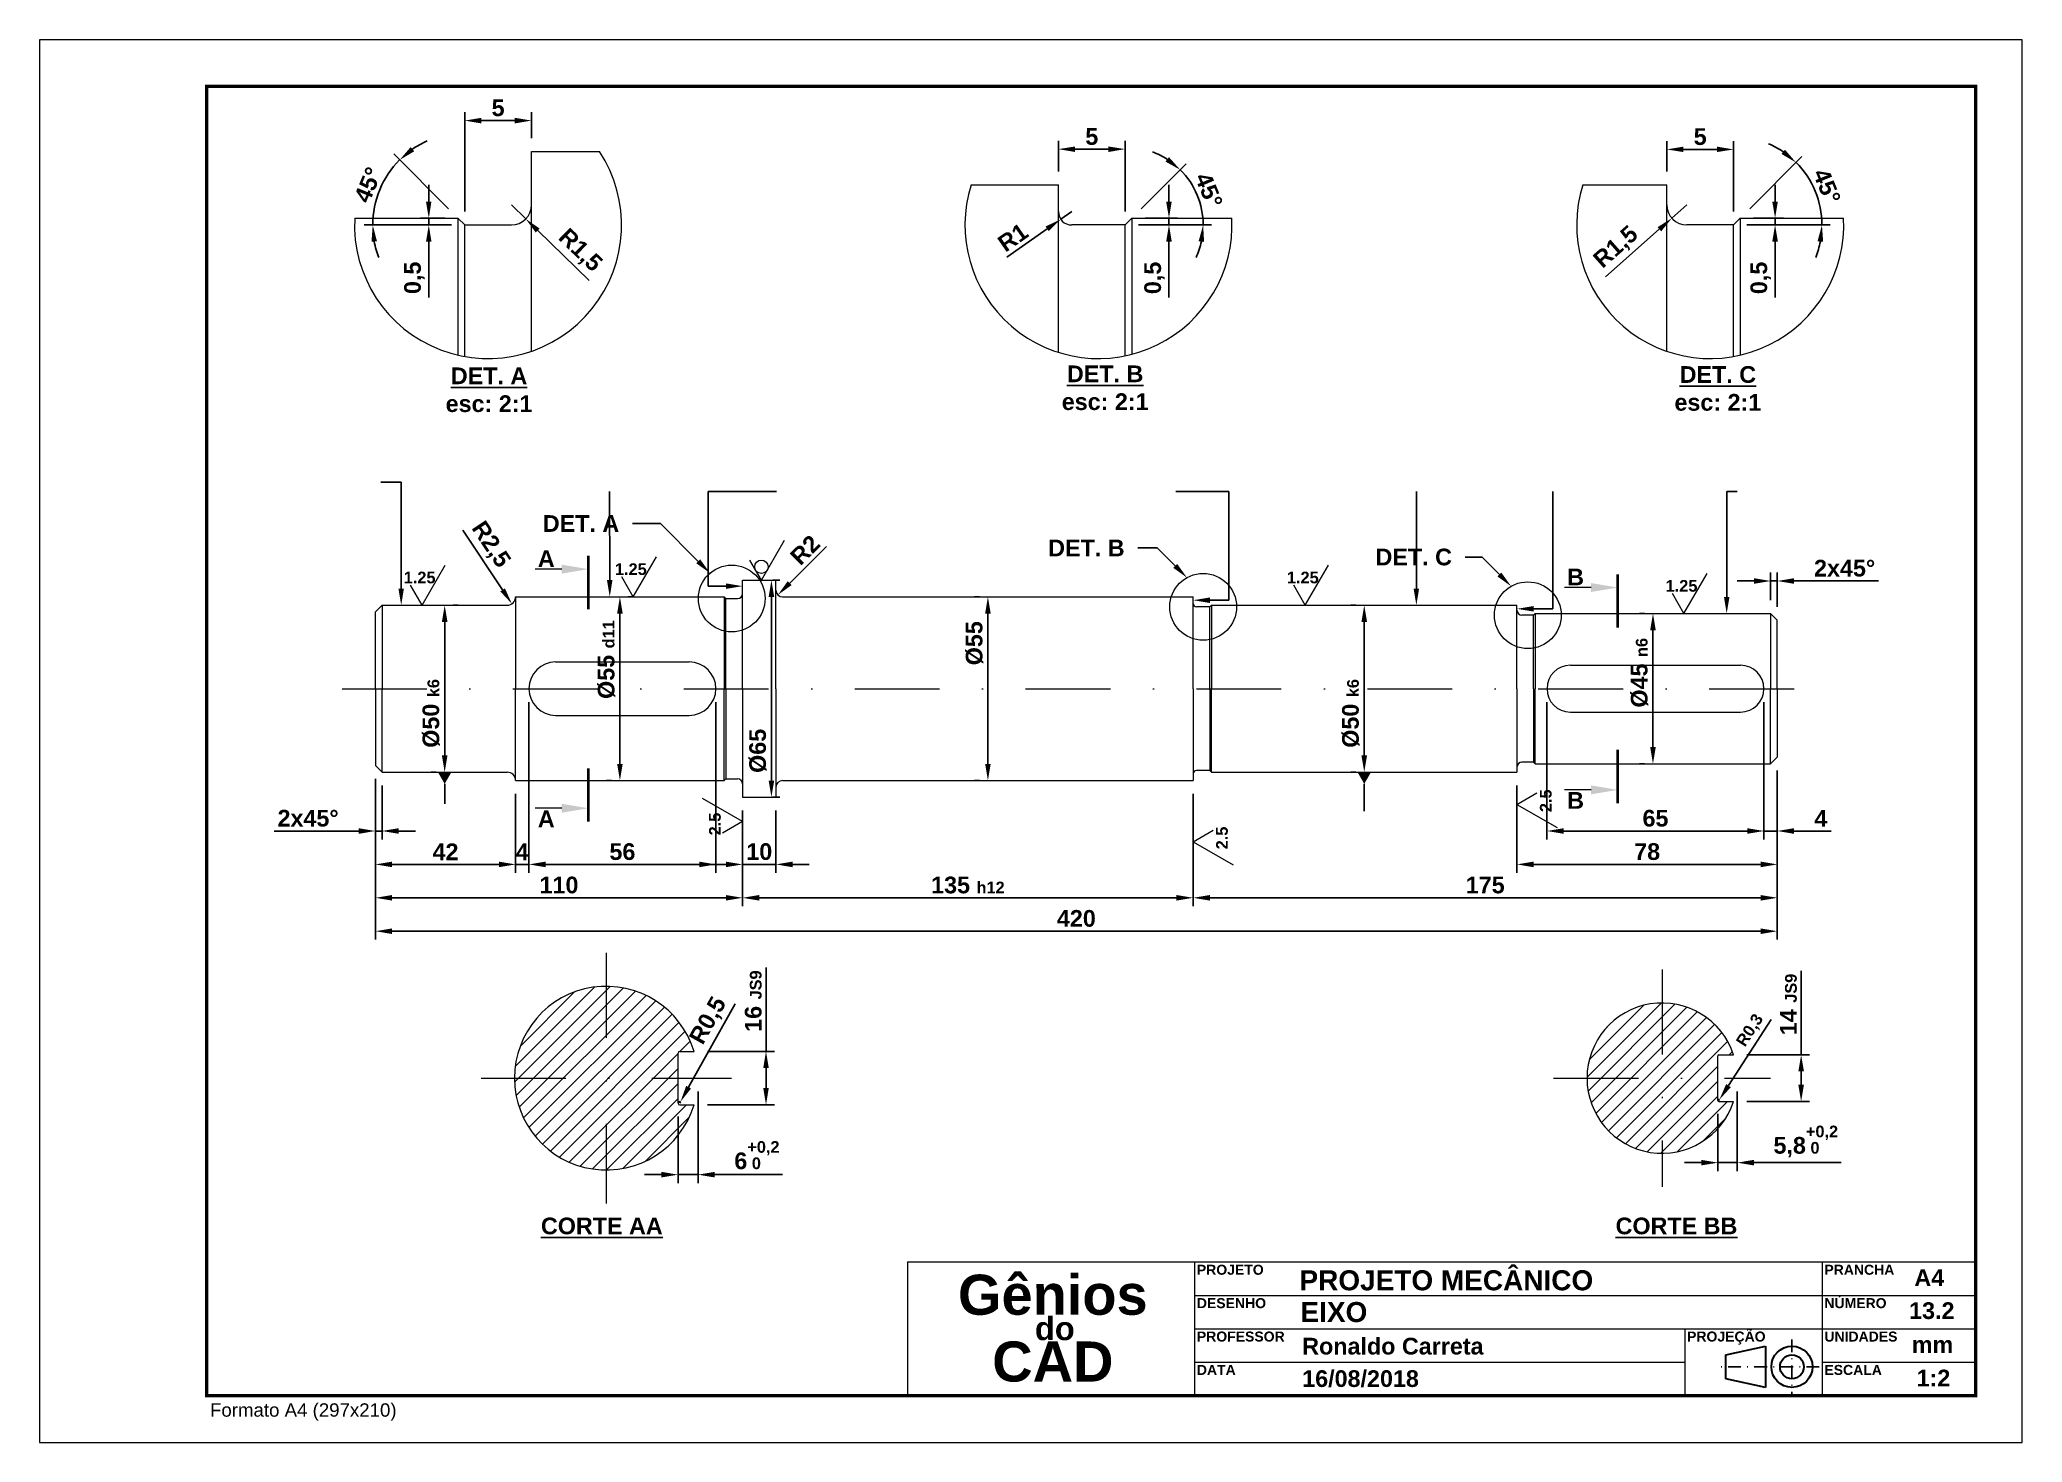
# Paper-space layout 'Eixo' of a CAD drawing. Header units: millimetres. Extents: x -13 to 284, y 3 to 213.
# The model-space entities are those that its viewports show. They can reach past a viewport. Long polylines and large blocks are cut down to what shows.
import ezdxf
from ezdxf import colors
from ezdxf.entities.mleader import LeaderData, LeaderLine
from ezdxf.enums import TextEntityAlignment as Align
from ezdxf.math import Vec2, Vec3

# ---------------------------------------------------------------- set-up
doc = ezdxf.new("R2010")
doc.units = ezdxf.units.MM
doc.header["$LTSCALE"] = 0.5
doc.header["$PDMODE"] = 66
doc.linetypes.add('DASHDOT', pattern=[25.4, 12.7, -6.35, 0, -6.35])
for name, color, linetype, lineweight in [('Contorno', 5, 'Continuous', 20), ('Cotas', 7, 'Continuous', 5), ('Formato', 116, 'Continuous', 20), ('Hachura', 252, 'Continuous', 13), ('Linha de Centro', 46, 'DASHDOT', 5), ('Símbolos', 1, 'Continuous', 5)]:
    doc.layers.add(name, color=color, linetype=linetype, lineweight=lineweight)
doc.layers.add('Texto', color=102, linetype='Continuous')
doc.layers.get('0').off()
doc.styles.get("Standard").update_dxf_attribs({"font": ''})
doc.styles.add('Texto', font='')
doc.styles.add('Texto Viewport', font='')
doc.styles.get('Standard').set_extended_font_data('Arial', bold=True)
doc.styles.get('Texto').set_extended_font_data('Arial', bold=True)
doc.styles.get('Texto Viewport').set_extended_font_data('Arial', bold=True)
doc.dimstyles.new('Cotas', dxfattribs={"dimscale": 0, "dimtxt": 2.5, "dimasz": 2.5, "dimexe": 1.25, "dimexo": 2, "dimtad": 1, "dimtxsty": 'Texto', "dimcen": 2.5, "dimclrt": 102, "dimadec": 0, "dimazin": 0, "dimtfac": 1, "dimtmove": 0, "dimatfit": 3, "dimfxl": 1, "dimarcsym": 0})
doc.dimstyles.new('Tolerâncias', dxfattribs={"dimscale": 0, "dimtxt": 1.75, "dimasz": 2.5, "dimexe": 1.25, "dimexo": 0.625, "dimtad": 1, "dimtxsty": 'Standard', "dimcen": 2.5, "dimclrt": 102, "dimadec": 0, "dimazin": 0, "dimtfac": 1, "dimtmove": 0, "dimatfit": 3, "dimfxl": 1, "dimarcsym": 0})

psp = doc.layouts.new('Eixo')

# ---------------------------------------------------------------- texts
at = {"layer": 'Texto', "insert": (12.56, 8.51), "char_height": 2, "attachment_point": 1, "style": 'Texto'}
psp.add_mtext_dynamic_manual_height_columns('{\\fArial|b0|i0|c0|p34;Formato A4 (297x210)}', width=88, gutter_width=12.5, heights=[0], dxfattribs=at)

msp = doc.modelspace()

# ---------------------------------------------------------------- texts
at = {"layer": 'Texto', "style": 'Texto Viewport'}
for s, width, gutter_width, insert, char_height, attachment_point in [('{\\LDET. A\\P}esc: 2:1', 11.14825, 8.75, (236.083, 333.194), 1.25, 5), ('{\\LDET. B\\P}esc: 2:1', 11.14825, 8.75, (394.581, 331.97), 1.25, 5), ('{\\LDET. C\\P}esc: 2:1', 11.14825, 8.75, (514.905, 329.92), 1.25, 5), ('{\\LCORTE AA}', 66.55522, 35, (218.677, 23.605), 5, 1), ('{\\LCORTE BB}', 66.55522, 35, (540.637, 23.605), 5, 1)]:
    msp.add_mtext_dynamic_manual_height_columns(s, width=width, gutter_width=gutter_width, heights=[0], dxfattribs=dict(at, insert=insert, char_height=char_height, attachment_point=attachment_point))

# ---------------------------------------------------------------- blocks, each defined once
blk = doc.blocks.new('legenda')
at = {"layer": 'Formato'}
for p, q in [((-160, 20), (-160, 0)), ((-160, 20), (0, 20)), ((-117, 20), (-117, 0)), ((-23, 20), (-23, 0)), ((-23, 20), (0, 20)), ((0, 0), (0, 20)), ((-117, 15), (0, 15)), ((-117, 10), (-63, 10)), ((-117, 10), (0, 10)), ((-43.56, 10), (-43.56, 0)), ((-117, 5), (-43.56, 5)), ((-23, 5), (0, 5)), ((-160, 0), (0, 0))]:
    blk.add_line(p, q, dxfattribs=at)
at = {"layer": 'Texto', "lineweight": 30}
for p, q in [((-37.4, 6.09), (-31.48, 7.39)), ((-37.4, 2.53), (-37.4, 6.09)), ((-31.48, 7.39), (-31.48, 1.22)), ((-31.48, 1.22), (-37.4, 2.53))]:
    blk.add_line(p, q, dxfattribs=at)
at = {"layer": 'Texto', "linetype": 'DASHDOT', "ltscale": 0.3}
for p, q in [((-27.51, 8.39), (-27.51, 0.22)), ((-23.42, 4.31), (-38.4, 4.31))]:
    blk.add_line(p, q, dxfattribs=at)
at = {"layer": 'Texto', "lineweight": 30}
for radius in [3.08, 1.78]:
    blk.add_circle((-27.51, 4.31), radius, dxfattribs=at)
at = {"layer": 'Texto', "attachment_point": 1}
for s, width, insert, char_height in [('\\pi7.69649;Gênios \\P\\pi12.82678;CAD', 42.9987, (-160.13, 18.1), 6), ('\\pi7.24132;do ', 20.0812, (-148.16, 11.8), 3.5)]:
    blk.add_mtext_dynamic_manual_height_columns(s, width=width, gutter_width=17.5, heights=[0], dxfattribs=dict(at, insert=insert, char_height=char_height))
at = {"layer": 'Texto', "char_height": 1.5, "attachment_point": 1, "style": 'Texto'}
for s, insert in [('PROJETO', (-116.65, 19.59)), ('PRANCHA', (-22.65, 19.59)), ('NÚMERO', (-22.65, 14.59)), ('DESENHO', (-116.65, 14.59)), ('PROFESSOR', (-116.65, 9.59)), ('PROJEÇÃO', (-43.22, 9.59)), ('UNIDADES', (-22.65, 9.59)), ('DATA', (-116.65, 4.59)), ('ESCALA', (-22.65, 4.59))]:
    blk.add_mtext_dynamic_manual_height_columns(s, width=88, gutter_width=12.5, heights=[0], dxfattribs=dict(at, insert=insert))
at = {"layer": 'Texto'}
for tag, height, p in [('NOME.PROJETO', 3, (-101.28, 17.26)), ('NOME.DESENHO', 3, (-101.13, 12.51)), ('RONALDO.CARRETA', 2.5, (-100.87, 7.4)), ('DD/MM/AAAA', 2.5, (-100.87, 2.54))]:
    blk.add_attdef(tag, text='', height=height, dxfattribs=at).set_placement(p, align=Align.MIDDLE_LEFT)
for tag, p in [('A4', (-6.94, 17.65)), ('N.DES', (-6.56, 12.72)), ('MM', (-6.45, 7.63)), ('1:1', (-6.31, 2.63))]:
    blk.add_attdef(tag, text='', height=2.5, dxfattribs=at).set_placement(p, align=Align.MIDDLE_CENTER)
blk = doc.blocks.new('*D4')
at = {"layer": 'Cotas', "color": 0, "lineweight": -2, "transparency": 16777216}
for p, q in [((193.83, 206.97), (192.33, 206.97)), ((189.83, 201.97), (189.83, 161.97)), ((185.83, 156.97), (187.33, 156.97))]:
    blk.add_line(p, q, dxfattribs=at)
at = {"layer": 'Cotas', "color": 0, "transparency": 16777216}
for points in [[(189, 201.97), (190.67, 201.97), (189.83, 206.97)], [(189, 161.97), (190.67, 161.97), (189.83, 156.97)]]:
    blk.add_solid(points, dxfattribs=at)
at = {"layer": 'Defpoints', "color": 0, "transparency": 16777216}
for p in [(189.83, 206.97), (189.83, 156.97), (189.83, 156.97)]:
    blk.add_point(p, dxfattribs=at)
at = {"layer": 'Cotas', "color": 102, "transparency": 16777216, "insert": (185.82, 174.57), "char_height": 5, "attachment_point": 5, "rotation": 90, "style": 'Texto'}
blk.add_mtext('%%C50 {\\H0.7x;k6}', dxfattribs=at)
blk = doc.blocks.new('*D5')
at = {"layer": 'Cotas', "color": 0, "lineweight": -2, "transparency": 16777216}
for p, q in [((246.33, 209.47), (244.83, 209.47)), ((242.33, 159.47), (242.33, 204.47)), ((238.33, 154.47), (239.83, 154.47))]:
    blk.add_line(p, q, dxfattribs=at)
at = {"layer": 'Cotas', "color": 0, "transparency": 16777216}
for points in [[(241.5, 204.47), (243.17, 204.47), (242.33, 209.47)], [(241.5, 159.47), (243.17, 159.47), (242.33, 154.47)]]:
    blk.add_solid(points, dxfattribs=at)
at = {"layer": 'Defpoints', "color": 0, "transparency": 16777216}
for p in [(242.33, 209.47), (242.33, 154.47), (242.33, 154.47)]:
    blk.add_point(p, dxfattribs=at)
at = {"layer": 'Cotas', "color": 102, "transparency": 16777216, "insert": (238.32, 190.69), "char_height": 5, "attachment_point": 5, "rotation": 90, "style": 'Texto'}
blk.add_mtext('%%C55 {\\H0.7x;d11}', dxfattribs=at)
blk = doc.blocks.new('*D6')
at = {"layer": 'Cotas', "color": 0, "lineweight": -2, "transparency": 16777216}
for p, q in [((288.18, 214.47), (290.22, 214.47)), ((287.72, 209.47), (287.72, 154.47)), ((288.08, 149.47), (290.22, 149.47))]:
    blk.add_line(p, q, dxfattribs=at)
at = {"layer": 'Cotas', "color": 0, "transparency": 16777216}
for points in [[(286.89, 209.47), (288.56, 209.47), (287.72, 214.47)], [(286.89, 154.47), (288.56, 154.47), (287.72, 149.47)]]:
    blk.add_solid(points, dxfattribs=at)
at = {"layer": 'Defpoints', "color": 0, "transparency": 16777216}
for p in [(284.18, 214.47), (284.08, 149.47), (287.72, 149.47)]:
    blk.add_point(p, dxfattribs=at)
at = {"layer": 'Cotas', "color": 102, "transparency": 16777216, "insert": (283.71, 163.36), "char_height": 5, "attachment_point": 5, "rotation": 90, "style": 'Texto'}
blk.add_mtext('%%C65', dxfattribs=at)
blk = doc.blocks.new('*D7')
at = {"layer": 'Cotas', "color": 0, "lineweight": -2, "transparency": 16777216}
for p, q in [((348.58, 209.47), (350.08, 209.47)), ((352.58, 159.47), (352.58, 204.47)), ((348.58, 154.47), (350.08, 154.47))]:
    blk.add_line(p, q, dxfattribs=at)
at = {"layer": 'Cotas', "color": 0, "transparency": 16777216}
for points in [[(351.75, 204.47), (353.42, 204.47), (352.58, 209.47)], [(351.75, 159.47), (353.42, 159.47), (352.58, 154.47)]]:
    blk.add_solid(points, dxfattribs=at)
at = {"layer": 'Defpoints', "color": 0, "transparency": 16777216}
for p in [(352.58, 209.47), (352.58, 154.47), (352.58, 154.47)]:
    blk.add_point(p, dxfattribs=at)
at = {"layer": 'Cotas', "color": 102, "transparency": 16777216, "insert": (348.57, 195.58), "char_height": 5, "attachment_point": 5, "rotation": 90, "style": 'Texto'}
blk.add_mtext('Ø55', dxfattribs=at)
blk = doc.blocks.new('*D8')
at = {"layer": 'Cotas', "color": 0, "lineweight": -2, "transparency": 16777216}
for p, q in [((461.33, 206.97), (462.83, 206.97)), ((465.33, 201.97), (465.33, 161.97)), ((461.33, 156.97), (462.83, 156.97))]:
    blk.add_line(p, q, dxfattribs=at)
at = {"layer": 'Cotas', "color": 0, "transparency": 16777216}
for points in [[(464.5, 201.97), (466.17, 201.97), (465.33, 206.97)], [(464.5, 161.97), (466.17, 161.97), (465.33, 156.97)]]:
    blk.add_solid(points, dxfattribs=at)
at = {"layer": 'Defpoints', "color": 0, "transparency": 16777216}
for p in [(465.33, 206.97), (465.33, 156.97), (465.33, 156.97)]:
    blk.add_point(p, dxfattribs=at)
at = {"layer": 'Cotas', "color": 102, "transparency": 16777216, "insert": (461.32, 174.57), "char_height": 5, "attachment_point": 5, "rotation": 90, "style": 'Texto'}
blk.add_mtext('%%C50 {\\H0.7x;k6}', dxfattribs=at)
blk = doc.blocks.new('*D9')
at = {"layer": 'Cotas', "color": 0, "lineweight": -2, "transparency": 16777216}
for p, q in [((547.83, 204.47), (549.33, 204.47)), ((551.83, 164.47), (551.83, 199.47)), ((547.83, 159.47), (549.33, 159.47))]:
    blk.add_line(p, q, dxfattribs=at)
at = {"layer": 'Cotas', "color": 0, "transparency": 16777216}
for points in [[(551, 199.47), (552.67, 199.47), (551.83, 204.47)], [(551, 164.47), (552.67, 164.47), (551.83, 159.47)]]:
    blk.add_solid(points, dxfattribs=at)
at = {"layer": 'Defpoints', "color": 0, "transparency": 16777216}
for p in [(551.83, 204.47), (551.83, 159.47), (551.83, 159.47)]:
    blk.add_point(p, dxfattribs=at)
at = {"layer": 'Cotas', "color": 102, "transparency": 16777216, "insert": (547.82, 186.74), "char_height": 5, "attachment_point": 5, "rotation": 90, "style": 'Texto'}
blk.add_mtext('%%C45 {\\H0.7x;n6}', dxfattribs=at)
blk = doc.blocks.new('*D10')
at = {"layer": 'Cotas', "color": 0, "lineweight": -2, "transparency": 16777216}
for p, q in [((169.08, 154.97), (169.08, 136.86)), ((171.08, 152.97), (171.08, 136.86)), ((164.08, 139.36), (138.75, 139.36)), ((171.08, 139.36), (169.08, 139.36)), ((176.08, 139.36), (181.08, 139.36))]:
    blk.add_line(p, q, dxfattribs=at)
at = {"layer": 'Cotas', "color": 0, "transparency": 16777216}
for points in [[(164.08, 140.19), (164.08, 138.52), (169.08, 139.36)], [(176.08, 140.19), (176.08, 138.52), (171.08, 139.36)]]:
    blk.add_solid(points, dxfattribs=at)
at = {"layer": 'Defpoints', "color": 0, "transparency": 16777216}
for p in [(169.08, 158.97), (171.08, 156.97), (171.08, 139.36)]:
    blk.add_point(p, dxfattribs=at)
at = {"layer": 'Cotas', "color": 102, "transparency": 16777216, "insert": (148.92, 143.16), "char_height": 5, "attachment_point": 5, "style": 'Texto'}
blk.add_mtext('2x45%%D', dxfattribs=at)
blk = doc.blocks.new('*D11')
at = {"layer": 'Cotas', "color": 0, "lineweight": -2, "transparency": 16777216}
for p, q in [((585.08, 177.97), (585.08, 136.86)), ((589.08, 157.47), (589.08, 136.86)), ((580.08, 139.36), (575.08, 139.36)), ((585.08, 139.36), (589.08, 139.36)), ((594.08, 139.36), (605.18, 139.36))]:
    blk.add_line(p, q, dxfattribs=at)
at = {"layer": 'Cotas', "color": 0, "transparency": 16777216}
for points in [[(580.08, 140.19), (580.08, 138.52), (585.08, 139.36)], [(594.08, 140.19), (594.08, 138.52), (589.08, 139.36)]]:
    blk.add_solid(points, dxfattribs=at)
at = {"layer": 'Defpoints', "color": 0, "transparency": 16777216}
for p in [(585.08, 181.97), (589.08, 161.47), (585.08, 139.36)]:
    blk.add_point(p, dxfattribs=at)
at = {"layer": 'Cotas', "color": 102, "transparency": 16777216, "insert": (602.13, 143.12), "char_height": 5, "attachment_point": 5, "style": 'Texto'}
blk.add_mtext('4', dxfattribs=at)
blk = doc.blocks.new('*D12')
at = {"layer": 'Cotas', "color": 0, "lineweight": -2, "transparency": 16777216}
for p, q in [((520.08, 177.97), (520.08, 136.86)), ((585.08, 177.97), (585.08, 136.86)), ((580.08, 139.36), (525.08, 139.36))]:
    blk.add_line(p, q, dxfattribs=at)
at = {"layer": 'Cotas', "color": 0, "transparency": 16777216}
for points in [[(525.08, 140.19), (525.08, 138.52), (520.08, 139.36)], [(580.08, 140.19), (580.08, 138.52), (585.08, 139.36)]]:
    blk.add_solid(points, dxfattribs=at)
at = {"layer": 'Defpoints', "color": 0, "transparency": 16777216}
for p in [(520.08, 181.97), (585.08, 181.97), (520.08, 139.36)]:
    blk.add_point(p, dxfattribs=at)
at = {"layer": 'Cotas', "color": 102, "transparency": 16777216, "insert": (552.58, 143.16), "char_height": 5, "attachment_point": 5, "style": 'Texto'}
blk.add_mtext('65', dxfattribs=at)
blk = doc.blocks.new('*D13')
at = {"layer": 'Cotas', "color": 0, "lineweight": -2, "transparency": 16777216}
for p, q in [((169.08, 154.97), (169.08, 126.86)), ((211.08, 150.47), (211.08, 126.86)), ((174.08, 129.36), (206.08, 129.36))]:
    blk.add_line(p, q, dxfattribs=at)
at = {"layer": 'Cotas', "color": 0, "transparency": 16777216}
for points in [[(174.08, 130.19), (174.08, 128.52), (169.08, 129.36)], [(206.08, 130.19), (206.08, 128.52), (211.08, 129.36)]]:
    blk.add_solid(points, dxfattribs=at)
at = {"layer": 'Defpoints', "color": 0, "transparency": 16777216}
for p in [(169.08, 158.97), (211.08, 154.47), (211.08, 129.36)]:
    blk.add_point(p, dxfattribs=at)
at = {"layer": 'Cotas', "color": 102, "transparency": 16777216, "insert": (190.08, 133.12), "char_height": 5, "attachment_point": 5, "style": 'Texto'}
blk.add_mtext('42', dxfattribs=at)
blk = doc.blocks.new('*D14')
at = {"layer": 'Cotas', "color": 0, "lineweight": -2, "transparency": 16777216}
for p, q in [((169.08, 154.97), (169.08, 116.86)), ((279.08, 145.47), (279.08, 116.86)), ((174.08, 119.36), (274.08, 119.36))]:
    blk.add_line(p, q, dxfattribs=at)
at = {"layer": 'Cotas', "color": 0, "transparency": 16777216}
for points in [[(174.08, 120.19), (174.08, 118.52), (169.08, 119.36)], [(274.08, 120.19), (274.08, 118.52), (279.08, 119.36)]]:
    blk.add_solid(points, dxfattribs=at)
at = {"layer": 'Defpoints', "color": 0, "transparency": 16777216}
for p in [(169.08, 158.97), (279.08, 149.47), (279.08, 119.36)]:
    blk.add_point(p, dxfattribs=at)
at = {"layer": 'Cotas', "color": 102, "transparency": 16777216, "insert": (224.08, 123.16), "char_height": 5, "attachment_point": 5, "style": 'Texto'}
blk.add_mtext('110', dxfattribs=at)
blk = doc.blocks.new('*D15')
at = {"layer": 'Cotas', "color": 0, "lineweight": -2, "transparency": 16777216}
for p, q in [((589.08, 157.47), (589.08, 106.86)), ((169.08, 154.97), (169.08, 106.86)), ((174.08, 109.36), (584.08, 109.36))]:
    blk.add_line(p, q, dxfattribs=at)
at = {"layer": 'Cotas', "color": 0, "transparency": 16777216}
for points in [[(174.08, 110.19), (174.08, 108.52), (169.08, 109.36)], [(584.08, 110.19), (584.08, 108.52), (589.08, 109.36)]]:
    blk.add_solid(points, dxfattribs=at)
at = {"layer": 'Defpoints', "color": 0, "transparency": 16777216}
for p in [(589.08, 161.47), (169.08, 158.97), (589.08, 109.36)]:
    blk.add_point(p, dxfattribs=at)
at = {"layer": 'Cotas', "color": 102, "transparency": 16777216, "insert": (379.08, 113.16), "char_height": 5, "attachment_point": 5, "style": 'Texto'}
blk.add_mtext('420', dxfattribs=at)
blk = doc.blocks.new('*D16')
at = {"layer": 'Cotas', "color": 0, "lineweight": -2, "transparency": 16777216}
for p, q in [((215.08, 177.97), (215.08, 126.86)), ((211.08, 150.47), (211.08, 126.86)), ((206.08, 129.36), (201.08, 129.36)), ((211.08, 129.36), (215.08, 129.36)), ((220.08, 129.36), (225.08, 129.36))]:
    blk.add_line(p, q, dxfattribs=at)
at = {"layer": 'Cotas', "color": 0, "transparency": 16777216}
for points in [[(206.08, 130.19), (206.08, 128.52), (211.08, 129.36)], [(220.08, 130.19), (220.08, 128.52), (215.08, 129.36)]]:
    blk.add_solid(points, dxfattribs=at)
at = {"layer": 'Defpoints', "color": 0, "transparency": 16777216}
for p in [(215.08, 181.97), (211.08, 154.47), (215.08, 129.36)]:
    blk.add_point(p, dxfattribs=at)
at = {"layer": 'Cotas', "color": 102, "transparency": 16777216, "insert": (213.08, 133.12), "char_height": 5, "attachment_point": 5, "style": 'Texto'}
blk.add_mtext('4', dxfattribs=at)
blk = doc.blocks.new('*D17')
at = {"layer": 'Cotas', "color": 0, "lineweight": -2, "transparency": 16777216}
for p, q in [((215.08, 177.97), (215.08, 126.86)), ((271.08, 177.97), (271.08, 126.86)), ((220.08, 129.36), (266.08, 129.36))]:
    blk.add_line(p, q, dxfattribs=at)
at = {"layer": 'Cotas', "color": 0, "transparency": 16777216}
for points in [[(220.08, 130.19), (220.08, 128.52), (215.08, 129.36)], [(266.08, 130.19), (266.08, 128.52), (271.08, 129.36)]]:
    blk.add_solid(points, dxfattribs=at)
at = {"layer": 'Defpoints', "color": 0, "transparency": 16777216}
for p in [(215.08, 181.97), (271.08, 181.97), (271.08, 129.36)]:
    blk.add_point(p, dxfattribs=at)
at = {"layer": 'Cotas', "color": 102, "transparency": 16777216, "insert": (243.08, 133.16), "char_height": 5, "attachment_point": 5, "style": 'Texto'}
blk.add_mtext('56', dxfattribs=at)
blk = doc.blocks.new('*D18')
at = {"layer": 'Cotas', "color": 0, "lineweight": -2, "transparency": 16777216}
for p, q in [((279.08, 145.47), (279.08, 126.86)), ((289.08, 145.47), (289.08, 126.86)), ((274.08, 129.36), (269.08, 129.36)), ((279.08, 129.36), (289.08, 129.36)), ((294.08, 129.36), (299.08, 129.36))]:
    blk.add_line(p, q, dxfattribs=at)
at = {"layer": 'Cotas', "color": 0, "transparency": 16777216}
for points in [[(274.08, 130.19), (274.08, 128.52), (279.08, 129.36)], [(294.08, 130.19), (294.08, 128.52), (289.08, 129.36)]]:
    blk.add_solid(points, dxfattribs=at)
at = {"layer": 'Defpoints', "color": 0, "transparency": 16777216}
for p in [(279.08, 149.47), (289.08, 149.47), (289.08, 129.36)]:
    blk.add_point(p, dxfattribs=at)
at = {"layer": 'Cotas', "color": 102, "transparency": 16777216, "insert": (284.08, 133.16), "char_height": 5, "attachment_point": 5, "style": 'Texto'}
blk.add_mtext('10', dxfattribs=at)
blk = doc.blocks.new('*D19')
at = {"layer": 'Cotas', "color": 0, "lineweight": -2, "transparency": 16777216}
for p, q in [((414.08, 150.47), (414.08, 116.86)), ((279.08, 145.47), (279.08, 116.86)), ((284.08, 119.36), (409.08, 119.36))]:
    blk.add_line(p, q, dxfattribs=at)
at = {"layer": 'Cotas', "color": 0, "transparency": 16777216}
for points in [[(284.08, 120.19), (284.08, 118.52), (279.08, 119.36)], [(409.08, 120.19), (409.08, 118.52), (414.08, 119.36)]]:
    blk.add_solid(points, dxfattribs=at)
at = {"layer": 'Defpoints', "color": 0, "transparency": 16777216}
for p in [(414.08, 154.47), (279.08, 149.47), (414.08, 119.36)]:
    blk.add_point(p, dxfattribs=at)
at = {"layer": 'Cotas', "color": 102, "transparency": 16777216, "insert": (346.58, 123.16), "char_height": 5, "attachment_point": 5, "style": 'Texto'}
blk.add_mtext('135 {\\H0.7x;h12}', dxfattribs=at)
blk = doc.blocks.new('*D20')
at = {"layer": 'Cotas', "color": 0, "lineweight": -2, "transparency": 16777216}
for p, q in [((589.08, 157.47), (589.08, 116.86)), ((414.08, 150.47), (414.08, 116.86)), ((419.08, 119.36), (584.08, 119.36))]:
    blk.add_line(p, q, dxfattribs=at)
at = {"layer": 'Cotas', "color": 0, "transparency": 16777216}
for points in [[(419.08, 120.19), (419.08, 118.52), (414.08, 119.36)], [(584.08, 120.19), (584.08, 118.52), (589.08, 119.36)]]:
    blk.add_solid(points, dxfattribs=at)
at = {"layer": 'Defpoints', "color": 0, "transparency": 16777216}
for p in [(589.08, 161.47), (414.08, 154.47), (589.08, 119.36)]:
    blk.add_point(p, dxfattribs=at)
at = {"layer": 'Cotas', "color": 102, "transparency": 16777216, "insert": (501.58, 123.16), "char_height": 5, "attachment_point": 5, "style": 'Texto'}
blk.add_mtext('175', dxfattribs=at)
blk = doc.blocks.new('*D21')
at = {"layer": 'Cotas', "color": 0, "lineweight": -2, "transparency": 16777216}
for p, q in [((589.08, 157.47), (589.08, 126.86)), ((511.08, 152.97), (511.08, 126.86)), ((584.08, 129.36), (516.08, 129.36))]:
    blk.add_line(p, q, dxfattribs=at)
at = {"layer": 'Cotas', "color": 0, "transparency": 16777216}
for points in [[(516.08, 130.19), (516.08, 128.52), (511.08, 129.36)], [(584.08, 130.19), (584.08, 128.52), (589.08, 129.36)]]:
    blk.add_solid(points, dxfattribs=at)
at = {"layer": 'Defpoints', "color": 0, "transparency": 16777216}
for p in [(589.08, 161.47), (511.08, 156.97), (511.08, 129.36)]:
    blk.add_point(p, dxfattribs=at)
at = {"layer": 'Cotas', "color": 102, "transparency": 16777216, "insert": (550.08, 133.16), "char_height": 5, "attachment_point": 5, "style": 'Texto'}
blk.add_mtext('78', dxfattribs=at)
blk = doc.blocks.new('*D22')
at = {"layer": 'Cotas', "color": 0, "lineweight": -2, "transparency": 16777216}
blk.add_line((195.26, 229.47), (207.2, 211.55), dxfattribs=at)
at = {"layer": 'Cotas', "color": 0, "transparency": 16777216}
blk.add_solid([(207.89, 212.01), (206.5, 211.09), (209.97, 207.39)], dxfattribs=at)
at = {"layer": 'Defpoints', "color": 0, "transparency": 16777216}
for p in [(208.58, 209.47), (209.97, 207.39)]:
    blk.add_point(p, dxfattribs=at)
at = {"layer": 'Cotas', "color": 102, "transparency": 16777216, "insert": (203.43, 224.99), "char_height": 5, "attachment_point": 5, "rotation": 303.6734, "style": 'Texto'}
blk.add_mtext('R2,5', dxfattribs=at)
blk = doc.blocks.new('*D23')
at = {"layer": 'Cotas', "color": 0, "lineweight": -2, "transparency": 16777216}
blk.add_line((304.21, 224.6), (293.2, 213.59), dxfattribs=at)
at = {"layer": 'Cotas', "color": 0, "transparency": 16777216}
blk.add_solid([(292.61, 214.18), (293.79, 213), (289.67, 210.06)], dxfattribs=at)
at = {"layer": 'Defpoints', "color": 0, "transparency": 16777216}
for p in [(291.08, 211.47), (289.67, 210.06)]:
    blk.add_point(p, dxfattribs=at)
at = {"layer": 'Cotas', "color": 102, "transparency": 16777216, "insert": (297.82, 223.52), "char_height": 5, "attachment_point": 5, "rotation": 45, "style": 'Texto'}
blk.add_mtext('R2', dxfattribs=at)
blk = doc.blocks.new('*D24')
at = {"layer": 'Cotas', "color": 0, "lineweight": -2, "transparency": 16777216}
for p, q in [((587.08, 208.47), (587.08, 216.72)), ((589.08, 206.47), (589.08, 216.72)), ((582.08, 214.22), (577.08, 214.22)), ((587.08, 214.22), (589.08, 214.22)), ((594.08, 214.22), (619.42, 214.22))]:
    blk.add_line(p, q, dxfattribs=at)
at = {"layer": 'Cotas', "color": 0, "transparency": 16777216}
for points in [[(582.08, 215.06), (582.08, 213.39), (587.08, 214.22)], [(594.08, 215.06), (594.08, 213.39), (589.08, 214.22)]]:
    blk.add_solid(points, dxfattribs=at)
at = {"layer": 'Defpoints', "color": 0, "transparency": 16777216}
for p in [(589.08, 214.22), (587.08, 204.47), (589.08, 202.47)]:
    blk.add_point(p, dxfattribs=at)
at = {"layer": 'Cotas', "color": 102, "transparency": 16777216, "insert": (609.25, 218.03), "char_height": 5, "attachment_point": 5, "style": 'Texto'}
blk.add_mtext('2x45%%D', dxfattribs=at)
blk = doc.blocks.new('*D25')
at = {"layer": 'Cotas', "color": 0, "lineweight": -2, "transparency": 16777216}
for p, q in [((286.1, 73.36), (286.1, 98.49)), ((268.55, 73.36), (288.6, 73.36)), ((286.1, 62.36), (286.1, 68.36)), ((268.55, 57.36), (288.6, 57.36))]:
    blk.add_line(p, q, dxfattribs=at)
at = {"layer": 'Cotas', "color": 0, "transparency": 16777216}
for points in [[(285.27, 68.36), (286.93, 68.36), (286.1, 73.36)], [(285.27, 62.36), (286.93, 62.36), (286.1, 57.36)]]:
    blk.add_solid(points, dxfattribs=at)
at = {"layer": 'Defpoints', "color": 0, "transparency": 16777216}
for p in [(264.55, 73.36), (264.55, 57.36), (286.1, 57.36)]:
    blk.add_point(p, dxfattribs=at)
at = {"layer": 'Cotas', "color": 102, "transparency": 16777216, "insert": (282.3, 88.42), "char_height": 5, "attachment_point": 5, "rotation": 90, "style": 'Texto'}
blk.add_mtext('16 {\\H0.7x;JS9}', dxfattribs=at)
blk = doc.blocks.new('*D26')
at = {"layer": 'Cotas', "color": 0, "lineweight": -2, "transparency": 16777216}
for p, q in [((276.83, 87.56), (262.92, 62.66)), ((260.24, 57.86), (260.48, 58.29))]:
    blk.add_line(p, q, dxfattribs=at)
blk.add_arc((260.24, 57.86), 0.5, 60.807, 180, dxfattribs=at)
at = {"layer": 'Cotas', "color": 0, "transparency": 16777216}
blk.add_solid([(262.19, 63.07), (263.65, 62.25), (260.48, 58.29)], dxfattribs=at)
at = {"layer": 'Defpoints', "color": 0, "transparency": 16777216}
for p in [(260.48, 58.29), (260.24, 57.86)]:
    blk.add_point(p, dxfattribs=at)
at = {"layer": 'Cotas', "color": 102, "transparency": 16777216, "insert": (269.03, 82.45), "char_height": 5, "attachment_point": 5, "rotation": 60.807, "style": 'Texto'}
blk.add_mtext('R0,5', dxfattribs=at)
blk = doc.blocks.new('*D27')
at = {"layer": 'Cotas', "color": 0, "lineweight": -2, "transparency": 16777216}
for p, q in [((596.22, 72.36), (596.22, 97.49)), ((579.95, 72.36), (598.72, 72.36)), ((596.22, 63.36), (596.22, 67.36)), ((579.95, 58.36), (598.72, 58.36))]:
    blk.add_line(p, q, dxfattribs=at)
at = {"layer": 'Cotas', "color": 0, "transparency": 16777216}
for points in [[(595.39, 67.36), (597.06, 67.36), (596.22, 72.36)], [(595.39, 63.36), (597.06, 63.36), (596.22, 58.36)]]:
    blk.add_solid(points, dxfattribs=at)
at = {"layer": 'Defpoints', "color": 0, "transparency": 16777216}
for p in [(575.95, 72.36), (575.95, 58.36), (596.22, 58.36)]:
    blk.add_point(p, dxfattribs=at)
at = {"layer": 'Cotas', "color": 102, "transparency": 16777216, "insert": (592.43, 87.42), "char_height": 5, "attachment_point": 5, "rotation": 90, "style": 'Texto'}
blk.add_mtext('14 {\\H0.7x;JS9}', dxfattribs=at)
blk = doc.blocks.new('*D28')
at = {"layer": 'Cotas', "color": 0, "lineweight": -2, "transparency": 16777216}
for p, q in [((265.74, 61.36), (265.74, 33.96)), ((259.74, 53.86), (259.74, 33.96)), ((254.74, 36.46), (249.74, 36.46)), ((259.74, 36.46), (265.74, 36.46)), ((270.74, 36.46), (291.03, 36.46))]:
    blk.add_line(p, q, dxfattribs=at)
at = {"layer": 'Cotas', "color": 0, "transparency": 16777216}
for points in [[(254.74, 37.3), (254.74, 35.63), (259.74, 36.46)], [(270.74, 37.3), (270.74, 35.63), (265.74, 36.46)]]:
    blk.add_solid(points, dxfattribs=at)
at = {"layer": 'Defpoints', "color": 0, "transparency": 16777216}
for p in [(265.74, 65.36), (259.74, 57.86), (265.74, 36.46)]:
    blk.add_point(p, dxfattribs=at)
at = {"layer": 'Cotas', "color": 102, "transparency": 16777216, "insert": (283.38, 42.27), "char_height": 5, "attachment_point": 5, "style": 'Texto'}
blk.add_mtext('6{\\H3.500000;\\S+0,2^  0;}', dxfattribs=at)
blk = doc.blocks.new('*D29')
at = {"layer": 'Cotas', "color": 0, "lineweight": -2, "transparency": 16777216}
for p, q in [((577.07, 61.36), (577.07, 37.55)), ((571.27, 54.66), (571.27, 37.55)), ((566.27, 40.05), (561.27, 40.05)), ((571.27, 40.05), (577.07, 40.05)), ((582.07, 40.05), (608.17, 40.05))]:
    blk.add_line(p, q, dxfattribs=at)
at = {"layer": 'Cotas', "color": 0, "transparency": 16777216}
for points in [[(566.27, 40.89), (566.27, 39.22), (571.27, 40.05)], [(582.07, 40.89), (582.07, 39.22), (577.07, 40.05)]]:
    blk.add_solid(points, dxfattribs=at)
at = {"layer": 'Defpoints', "color": 0, "transparency": 16777216}
for p in [(577.07, 65.36), (571.27, 58.66), (577.07, 40.05)]:
    blk.add_point(p, dxfattribs=at)
at = {"layer": 'Cotas', "color": 102, "transparency": 16777216, "insert": (597.62, 46.38), "char_height": 5, "attachment_point": 5, "style": 'Texto'}
blk.add_mtext('5,8{\\H3.500000;\\S+0,2^  0;}', dxfattribs=at)
blk = doc.blocks.new('*D30')
at = {"layer": 'Cotas', "color": 0, "lineweight": -2, "transparency": 16777216}
for p, q in [((234.26, 346.54), (234.26, 353.97)), ((239.26, 352.04), (239.26, 353.97)), ((238.01, 353.35), (235.51, 353.35))]:
    blk.add_line(p, q, dxfattribs=at)
at = {"layer": 'Cotas', "color": 0, "transparency": 16777216}
for points in [[(235.51, 353.56), (235.51, 353.14), (234.26, 353.35)], [(238.01, 353.56), (238.01, 353.14), (239.26, 353.35)]]:
    blk.add_solid(points, dxfattribs=at)
at = {"layer": 'Defpoints', "color": 0, "transparency": 16777216}
for p in [(234.26, 353.35), (239.26, 351.04), (234.26, 345.54)]:
    blk.add_point(p, dxfattribs=at)
at = {"layer": 'Cotas', "color": 102, "transparency": 16777216, "insert": (236.76, 354.3), "char_height": 1.25, "attachment_point": 5, "style": 'Texto'}
blk.add_mtext('5', dxfattribs=at)
blk = doc.blocks.new('*D31')
at = {"layer": 'Cotas', "color": 0, "lineweight": -2, "transparency": 16777216}
for p, q in [((233.05, 346.75), (228.94, 350.85)), ((233.26, 345.54), (226.74, 345.54))]:
    blk.add_line(p, q, dxfattribs=at)
for start, end in [(114.1733, 124.5867), (135, 180), (190.4133, 200.8267)]:
    blk.add_arc((234.26, 345.54), 6.89, start, end, dxfattribs=at)
at = {"layer": 'Cotas', "color": 0, "transparency": 16777216}
for points in [[(230.48, 351.05), (230.21, 351.37), (229.39, 350.41)], [(227.28, 344.28), (227.69, 344.31), (227.37, 345.54)]]:
    blk.add_solid(points, dxfattribs=at)
at = {"layer": 'Defpoints', "color": 0, "transparency": 16777216}
for p in [(228.29, 348.98), (233.76, 346.04), (234.26, 345.54), (234.26, 345.54), (237.76, 345.54)]:
    blk.add_point(p, dxfattribs=at)
at = {"layer": 'Cotas', "color": 102, "transparency": 16777216, "insert": (227.02, 348.54), "char_height": 1.25, "attachment_point": 5, "rotation": 67.5, "style": 'Texto'}
blk.add_mtext('45°', dxfattribs=at)
blk = doc.blocks.new('*D32')
at = {"layer": 'Cotas', "color": 0, "lineweight": -2, "transparency": 16777216}
for p, q in [((231.57, 347.29), (231.57, 348.54)), ((232.76, 346.04), (230.94, 346.04)), ((231.57, 346.04), (231.57, 345.54)), ((233.26, 345.54), (230.94, 345.54)), ((231.57, 344.29), (231.57, 340.11))]:
    blk.add_line(p, q, dxfattribs=at)
at = {"layer": 'Cotas', "color": 0, "transparency": 16777216}
for points in [[(231.36, 347.29), (231.77, 347.29), (231.57, 346.04)], [(231.36, 344.29), (231.77, 344.29), (231.57, 345.54)]]:
    blk.add_solid(points, dxfattribs=at)
at = {"layer": 'Defpoints', "color": 0, "transparency": 16777216}
for p in [(233.76, 346.04), (231.57, 345.54), (234.26, 345.54)]:
    blk.add_point(p, dxfattribs=at)
at = {"layer": 'Cotas', "color": 102, "transparency": 16777216, "insert": (230.49, 341.58), "char_height": 1.25, "attachment_point": 5, "rotation": 90, "style": 'Texto'}
blk.add_mtext('0,5', dxfattribs=at)
blk = doc.blocks.new('*D33')
at = {"layer": 'Cotas', "color": 0, "lineweight": -2, "transparency": 16777216}
for p, q in [((237.76, 347.04), (238.83, 345.99)), ((243.59, 341.37), (239.73, 345.12))]:
    blk.add_line(p, q, dxfattribs=at)
at = {"layer": 'Cotas', "color": 0, "transparency": 16777216}
blk.add_solid([(239.87, 345.27), (239.58, 344.97), (238.83, 345.99)], dxfattribs=at)
at = {"layer": 'Defpoints', "color": 0, "transparency": 16777216}
for p in [(237.76, 347.04), (238.83, 345.99)]:
    blk.add_point(p, dxfattribs=at)
at = {"layer": 'Cotas', "color": 102, "transparency": 16777216, "insert": (242.86, 343.59), "char_height": 1.25, "attachment_point": 5, "rotation": 315.8384, "style": 'Texto'}
blk.add_mtext('R1,5', dxfattribs=at)
blk = doc.blocks.new('*D34')
at = {"layer": 'Cotas', "color": 0, "lineweight": -2, "transparency": 16777216}
for p, q in [((391.08, 348.17), (391.08, 350.46)), ((396.08, 345.17), (396.08, 350.46)), ((392.33, 349.84), (394.83, 349.84))]:
    blk.add_line(p, q, dxfattribs=at)
at = {"layer": 'Cotas', "color": 0, "transparency": 16777216}
for points in [[(392.33, 350.04), (392.33, 349.63), (391.08, 349.84)], [(394.83, 350.04), (394.83, 349.63), (396.08, 349.84)]]:
    blk.add_solid(points, dxfattribs=at)
at = {"layer": 'Defpoints', "color": 0, "transparency": 16777216}
for p in [(396.08, 349.84), (391.08, 347.17), (396.08, 344.17)]:
    blk.add_point(p, dxfattribs=at)
at = {"layer": 'Cotas', "color": 102, "transparency": 16777216, "insert": (393.58, 350.78), "char_height": 1.25, "attachment_point": 5, "style": 'Texto'}
blk.add_mtext('5', dxfattribs=at)
blk = doc.blocks.new('*D35')
at = {"layer": 'Cotas', "color": 0, "lineweight": -2, "transparency": 16777216}
for p, q in [((399.36, 345.92), (399.36, 347.17)), ((397.58, 344.67), (399.99, 344.67)), ((399.36, 344.67), (399.36, 344.17)), ((397.08, 344.17), (399.99, 344.17)), ((399.36, 342.92), (399.36, 338.74))]:
    blk.add_line(p, q, dxfattribs=at)
at = {"layer": 'Cotas', "color": 0, "transparency": 16777216}
for points in [[(399.15, 345.92), (399.57, 345.92), (399.36, 344.67)], [(399.15, 342.92), (399.57, 342.92), (399.36, 344.17)]]:
    blk.add_solid(points, dxfattribs=at)
at = {"layer": 'Defpoints', "color": 0, "transparency": 16777216}
for p in [(396.58, 344.67), (396.08, 344.17), (399.36, 344.17)]:
    blk.add_point(p, dxfattribs=at)
at = {"layer": 'Cotas', "color": 102, "transparency": 16777216, "insert": (398.28, 340.2), "char_height": 1.25, "attachment_point": 5, "rotation": 90, "style": 'Texto'}
blk.add_mtext('0,5', dxfattribs=at)
blk = doc.blocks.new('*D36')
at = {"layer": 'Cotas', "color": 0, "lineweight": -2, "transparency": 16777216}
for p, q in [((397.29, 345.37), (400.65, 348.73)), ((397.08, 344.17), (402.54, 344.17))]:
    blk.add_line(p, q, dxfattribs=at)
for start, end in [(57.2934, 69.5869), (0, 45), (335.4131, 347.7066)]:
    blk.add_arc((396.08, 344.17), 5.84, start, end, dxfattribs=at)
at = {"layer": 'Cotas', "color": 0, "transparency": 16777216}
for points in [[(399.36, 349.24), (399.1, 348.91), (400.21, 348.29)], [(401.58, 342.94), (401.99, 342.9), (401.92, 344.17)]]:
    blk.add_solid(points, dxfattribs=at)
at = {"layer": 'Defpoints', "color": 0, "transparency": 16777216}
for p in [(396.58, 344.67), (401.72, 345.68), (392.08, 344.17), (396.08, 344.17), (396.08, 344.17)]:
    blk.add_point(p, dxfattribs=at)
at = {"layer": 'Cotas', "color": 102, "transparency": 16777216, "insert": (402.35, 346.76), "char_height": 1.25, "attachment_point": 5, "rotation": 292.5, "style": 'Texto'}
blk.add_mtext('45°', dxfattribs=at)
blk = doc.blocks.new('*D37')
at = {"layer": 'Cotas', "color": 0, "lineweight": -2, "transparency": 16777216}
for p, q in [((392.08, 345.17), (391.26, 344.59)), ((387.21, 341.76), (390.23, 343.88))]:
    blk.add_line(p, q, dxfattribs=at)
at = {"layer": 'Cotas', "color": 0, "transparency": 16777216}
blk.add_solid([(390.12, 344.05), (390.35, 343.71), (391.26, 344.59)], dxfattribs=at)
at = {"layer": 'Defpoints', "color": 0, "transparency": 16777216}
for p in [(391.26, 344.59), (392.08, 345.17)]:
    blk.add_point(p, dxfattribs=at)
at = {"layer": 'Cotas', "color": 102, "transparency": 16777216, "insert": (387.67, 343.23), "char_height": 1.25, "attachment_point": 5, "rotation": 34.9297, "style": 'Texto'}
blk.add_mtext('R1', dxfattribs=at)
blk = doc.blocks.new('*D38')
at = {"layer": 'Cotas', "color": 0, "lineweight": -2, "transparency": 16777216}
for p, q in [((511.08, 346.17), (511.08, 348.45)), ((512.33, 347.82), (514.83, 347.82)), ((516.08, 343.17), (516.08, 348.45))]:
    blk.add_line(p, q, dxfattribs=at)
at = {"layer": 'Cotas', "color": 0, "transparency": 16777216}
for points in [[(512.33, 348.03), (512.33, 347.62), (511.08, 347.82)], [(514.83, 348.03), (514.83, 347.62), (516.08, 347.82)]]:
    blk.add_solid(points, dxfattribs=at)
at = {"layer": 'Defpoints', "color": 0, "transparency": 16777216}
for p in [(516.08, 347.82), (511.08, 345.17), (516.08, 342.17)]:
    blk.add_point(p, dxfattribs=at)
at = {"layer": 'Cotas', "color": 102, "transparency": 16777216, "insert": (513.58, 348.77), "char_height": 1.25, "attachment_point": 5, "style": 'Texto'}
blk.add_mtext('5', dxfattribs=at)
blk = doc.blocks.new('*D39')
at = {"layer": 'Cotas', "color": 0, "lineweight": -2, "transparency": 16777216}
for p, q in [((519.19, 343.92), (519.19, 345.17)), ((517.08, 342.17), (519.81, 342.17)), ((517.58, 342.67), (519.81, 342.67)), ((519.19, 342.67), (519.19, 342.17)), ((519.19, 340.92), (519.19, 336.74))]:
    blk.add_line(p, q, dxfattribs=at)
at = {"layer": 'Cotas', "color": 0, "transparency": 16777216}
for points in [[(518.98, 343.92), (519.4, 343.92), (519.19, 342.67)], [(518.98, 340.92), (519.4, 340.92), (519.19, 342.17)]]:
    blk.add_solid(points, dxfattribs=at)
at = {"layer": 'Defpoints', "color": 0, "transparency": 16777216}
for p in [(516.08, 342.17), (516.58, 342.67), (519.19, 342.67)]:
    blk.add_point(p, dxfattribs=at)
at = {"layer": 'Cotas', "color": 102, "transparency": 16777216, "insert": (518.11, 338.2), "char_height": 1.25, "attachment_point": 5, "rotation": 90, "style": 'Texto'}
blk.add_mtext('0,5', dxfattribs=at)
blk = doc.blocks.new('*D40')
at = {"layer": 'Cotas', "color": 0, "lineweight": -2, "transparency": 16777216}
for p, q in [((517.29, 343.37), (521.2, 347.29)), ((517.08, 342.17), (523.32, 342.17))]:
    blk.add_line(p, q, dxfattribs=at)
for start, end in [(55.8387, 66.6773), (0, 45), (338.3227, 349.1613)]:
    blk.add_arc((516.08, 342.17), 6.62, start, end, dxfattribs=at)
at = {"layer": 'Cotas', "color": 0, "transparency": 16777216}
for points in [[(519.93, 347.8), (519.67, 347.48), (520.76, 346.84)], [(522.37, 340.94), (522.79, 340.9), (522.7, 342.17)]]:
    blk.add_solid(points, dxfattribs=at)
at = {"layer": 'Defpoints', "color": 0, "transparency": 16777216}
for p in [(522.47, 343.88), (512.58, 342.17), (516.08, 342.17), (516.08, 342.17), (516.58, 342.67)]:
    blk.add_point(p, dxfattribs=at)
at = {"layer": 'Cotas', "color": 102, "transparency": 16777216, "insert": (523.07, 345.06), "char_height": 1.25, "attachment_point": 5, "rotation": 292.5, "style": 'Texto'}
blk.add_mtext('45°', dxfattribs=at)
blk = doc.blocks.new('*D41')
at = {"layer": 'Cotas', "color": 0, "lineweight": -2, "transparency": 16777216}
for p, q in [((512.58, 343.67), (511.46, 342.67)), ((506.49, 338.27), (510.52, 341.84))]:
    blk.add_line(p, q, dxfattribs=at)
at = {"layer": 'Cotas', "color": 0, "transparency": 16777216}
blk.add_solid([(510.39, 342), (510.66, 341.69), (511.46, 342.67)], dxfattribs=at)
at = {"layer": 'Defpoints', "color": 0, "transparency": 16777216}
for p in [(512.58, 343.67), (511.46, 342.67)]:
    blk.add_point(p, dxfattribs=at)
at = {"layer": 'Cotas', "color": 102, "transparency": 16777216, "insert": (507.32, 340.45), "char_height": 1.25, "attachment_point": 5, "rotation": 41.5223, "style": 'Texto'}
blk.add_mtext('R1,5', dxfattribs=at)
blk = doc.blocks.new('superfície1')
at = {"layer": 'Símbolos'}
for q in [(3.464, 6), (-1.732, 3)]:
    blk.add_line((0, 0), q, dxfattribs=at)
blk.add_attdef('0.00', text='', height=1.75, dxfattribs=at).set_placement((-0.362, 3.273), align=Align.CENTER)
blk = doc.blocks.new('superfície2')
at = {"layer": 'Símbolos'}
for q in [(3, 1.732), (6, -3.464)]:
    blk.add_line((0, 0), q, dxfattribs=at)
blk.add_attdef('0.00', text='', height=1.75, rotation=90, dxfattribs=at).set_placement((5.182, 0.554), align=Align.CENTER)
blk = doc.blocks.new('superfície4')
at = {"layer": 'Símbolos'}
for q in [(-6, 3.464), (-3, -1.732)]:
    blk.add_line((0, 0), q, dxfattribs=at)
blk.add_attdef('0.00', text='', height=1.75, rotation=90, dxfattribs=at).set_placement((-3.273, -0.362), align=Align.CENTER)
blk = doc.blocks.new('superfície5')
at = {"layer": 'Símbolos'}
for q in [(3.464, 6), (-1.732, 3)]:
    blk.add_line((0, 0), q, dxfattribs=at)
blk.add_circle((0, 2), 1, dxfattribs=at)
blk = doc.blocks.new('Corte')
at = {"layer": 'Símbolos'}
blk.add_line((4, 6), (8, 6), dxfattribs=at)
at = {"layer": 'Símbolos', "const_width": 0.4}
blk.add_lwpolyline([(0, 8), (0, 0)], dxfattribs=at)
at = {"layer": 'Símbolos'}
blk.add_solid([(4, 6.667), (4, 5.333), (0, 6)], dxfattribs=at)
blk.add_attdef('A', text='', height=2.5, dxfattribs=at).set_placement((6.318, 7.582), align=Align.MIDDLE)
blk = doc.blocks.new('_DatumFilled')
at = {"color": 0, "linetype": 'ByBlock'}
blk.add_solid([(0, 0.577), (-1, 0), (0, -0.577)], dxfattribs=at)
blk = doc.blocks.new('*D47')
at = {"layer": 'Cotas', "color": 0, "lineweight": -2, "transparency": 16777216}
for p, q in [((587.24, 82.87), (574.45, 63.11)), ((571.57, 58.66), (571.73, 58.91))]:
    blk.add_line(p, q, dxfattribs=at)
blk.add_arc((571.57, 58.66), 0.3, 57.0873, 180, dxfattribs=at)
at = {"layer": 'Cotas', "color": 0, "transparency": 16777216}
blk.add_solid([(573.75, 63.56), (575.15, 62.65), (571.73, 58.91)], dxfattribs=at)
at = {"layer": 'Defpoints', "color": 0, "transparency": 16777216}
for p in [(571.57, 58.66), (571.73, 58.91)]:
    blk.add_point(p, dxfattribs=at)
at = {"layer": 'Cotas', "color": 102, "transparency": 16777216, "insert": (581.06, 79.57), "char_height": 3.5, "attachment_point": 5, "rotation": 57.0873}
blk.add_mtext('R0,3', dxfattribs=at)

# ---------------------------------------------------------------- dimensions: what is measured, and where the dimension line sits
at = {"layer": 'Cotas'}
for base, p1, p2, override, picture, middle in [((234.257, 353.35), (239.257, 351.039), (234.257, 345.539), {"dimscale": 0.5}, '*D30', (236.757, 354.298)), ((396.08, 349.837), (391.08, 347.165), (396.08, 344.165), {"dimscale": 0.5}, '*D34', (393.58, 350.785)), ((516.082, 347.823), (511.082, 345.165), (516.082, 342.165), {"dimscale": 0.5}, '*D38', (513.582, 348.772)), ((271.082, 129.356), (215.082, 181.971), (271.082, 181.971), {"dimscale": 2, "dimtmove": 1}, '*D17', (243.082, 133.159)), ((520.082, 139.356), (585.082, 181.971), (520.082, 181.971), {"dimscale": 2, "dimtmove": 1}, '*D12', (552.582, 143.159)), ((589.082, 119.356), (414.082, 154.471), (589.082, 161.471), {"dimscale": 2, "dimtmove": 1}, '*D20', (501.582, 123.159)), ((511.082, 129.356), (589.082, 161.471), (511.082, 156.971), {"dimscale": 2}, '*D21', (550.082, 133.161)), ((289.082, 129.356), (279.082, 149.471), (289.082, 149.471), {"dimscale": 2}, '*D18', (284.082, 133.159)), ((265.739, 36.462), (259.739, 57.858), (265.739, 65.358), {"dimscale": 2, "dimgap": 0.625, "dimtol": 1, "dimlim": 0, "dimtp": 0.2, "dimtm": 0, "dimtfac": 0.7}, '*D28', (283.385, 42.273)), ((577.069, 40.055), (571.269, 58.658), (577.069, 65.358), {"dimscale": 2, "dimtol": 1, "dimtp": 0.2, "dimtfac": 0.7}, '*D29', (597.621, 46.38))]:
    dim = msp.add_linear_dim(base=base, p1=p1, p2=p2, dimstyle='Cotas', override=override, dxfattribs=at)
    dim.commit()
    dim.dimension.update_dxf_attribs({"geometry": picture, "text_midpoint": middle})
for base, line1, line2, picture, middle in [((228.292, 348.983), ((234.257, 345.539), (237.757, 345.539)), ((233.757, 346.039), (234.257, 345.539)), '*D31', (227.015, 348.539)), ((401.718, 345.676), ((396.08, 344.165), (392.08, 344.165)), ((396.08, 344.165), (396.58, 344.665)), '*D36', (402.351, 346.763)), ((522.474, 343.878), ((516.082, 342.165), (512.582, 342.165)), ((516.582, 342.665), (516.082, 342.165)), '*D40', (523.075, 345.062))]:
    dim = msp.add_angular_dim_2l(base=base, line1=line1, line2=line2, dimstyle='Cotas', override={"dimscale": 0.5}, dxfattribs=at)
    dim.commit()
    dim.dimension.update_dxf_attribs({"geometry": picture, "text_midpoint": middle})
for base, p1, p2, picture, middle in [((231.565, 345.539), (233.757, 346.039), (234.257, 345.539), '*D32', (230.486, 341.576)), ((399.363, 344.165), (396.58, 344.665), (396.08, 344.165), '*D35', (398.284, 340.202))]:
    dim = msp.add_linear_dim(base=base, p1=p1, p2=p2, angle=90, dimstyle='Cotas', override={"dimscale": 0.5}, dxfattribs=at)
    dim.commit()
    dim.dimension.update_dxf_attribs({"geometry": picture, "text_midpoint": middle})
for center, mpoint, picture, middle in [((237.757, 347.039), (238.833, 345.994), '*D33', (242.86, 343.587)), ((392.08, 345.165), (391.26, 344.593), '*D37', (387.669, 343.232)), ((512.582, 343.665), (511.459, 342.671), '*D41', (507.325, 340.452))]:
    dim = msp.add_radius_dim(center=center, mpoint=mpoint, dimstyle='Cotas', override={"dimscale": 0.5}, dxfattribs=at)
    dim.commit()
    dim.dimension.update_dxf_attribs({"geometry": picture, "text_midpoint": middle})
dim = msp.add_linear_dim(base=(519.189, 342.665), p1=(516.082, 342.165), p2=(516.582, 342.665), angle=90, dimstyle='Cotas', override={"dimscale": 0.5}, dxfattribs=at)
dim.commit()
dim.dimension.update_dxf_attribs({"geometry": '*D39', "text_midpoint": (519.189, 338.202), "dimtype": 160})
for center, mpoint, dimstyle, picture, middle in [((208.582, 209.471), (209.968, 207.39), 'Cotas', '*D22', (199.841, 222.591)), ((291.082, 211.471), (289.668, 210.057), 'Cotas', '*D23', (300.475, 220.864)), ((260.239, 57.858), (260.483, 58.295), 'Cotas', '*D26', (272.801, 80.342)), ((571.569, 58.658), (571.732, 58.91), 'Tolerâncias', '*D47', (583.91, 77.726))]:
    dim = msp.add_radius_dim(center=center, mpoint=mpoint, dimstyle=dimstyle, override={"dimscale": 2}, dxfattribs=at)
    dim.commit()
    dim.dimension.update_dxf_attribs({"geometry": picture, "text_midpoint": middle, "dimtype": 164})
for base, p1, p2, text, override, picture, middle in [((589.082, 214.223), (587.082, 204.471), (589.082, 202.471), '<>x45%%D', {"dimscale": 2}, '*D24', (609.249, 218.025)), ((414.082, 119.356), (279.082, 149.471), (414.082, 154.471), '<> {\\H0.7x;h12}', {"dimscale": 2, "dimtmove": 1}, '*D19', (346.582, 123.159))]:
    dim = msp.add_linear_dim(base=base, p1=p1, p2=p2, text=text, dimstyle='Cotas', override=override, dxfattribs=at)
    dim.commit()
    dim.dimension.update_dxf_attribs({"geometry": picture, "text_midpoint": middle})
for base, p1, p2, text, override, picture, middle in [((287.722, 149.471), (284.184, 214.471), (284.082, 149.471), '%%C<>', {"dimscale": 2, "dimjust": 2}, '*D6', (283.713, 163.359)), ((242.332, 154.471), (242.332, 209.471), (242.332, 154.471), '%%C<> {\\H0.7x;d11}', {"dimscale": 2, "dimjust": 1}, '*D5', (238.323, 190.692)), ((352.582, 154.471), (352.582, 209.471), (352.582, 154.471), 'Ø<>', {"dimscale": 2, "dimjust": 1}, '*D7', (348.573, 195.583)), ((189.832, 156.971), (189.832, 206.971), (189.832, 156.971), '%%C<> {\\H0.7x;k6}', {"dimscale": 2, "dimjust": 2}, '*D4', (185.823, 174.567)), ((465.332, 156.971), (465.332, 206.971), (465.332, 156.971), '%%C<> {\\H0.7x;k6}', {"dimscale": 2, "dimjust": 2}, '*D8', (461.323, 174.567)), ((551.832, 159.471), (551.832, 204.471), (551.832, 159.471), '%%C<> {\\H0.7x;n6}', {"dimscale": 2, "dimjust": 1}, '*D9', (547.823, 186.741))]:
    dim = msp.add_linear_dim(base=base, p1=p1, p2=p2, angle=90, text=text, dimstyle='Cotas', override=override, dxfattribs=at)
    dim.commit()
    dim.dimension.update_dxf_attribs({"geometry": picture, "text_midpoint": middle})
for base, p1, p2, override, picture, middle in [((215.082, 129.356), (211.082, 154.471), (215.082, 181.971), {"dimscale": 2, "dimtmove": 1}, '*D16', (213.082, 129.356)), ((585.082, 139.356), (589.082, 161.471), (585.082, 181.971), {"dimscale": 2}, '*D11', (602.13, 139.356)), ((589.082, 109.356), (169.082, 158.971), (589.082, 161.471), {"dimscale": 2, "dimtmove": 0}, '*D15', (379.082, 109.356)), ((211.082, 129.356), (169.082, 158.971), (211.082, 154.471), {"dimscale": 2, "dimtmove": 0}, '*D13', (190.082, 129.356)), ((279.082, 119.356), (169.082, 158.971), (279.082, 149.471), {"dimscale": 2, "dimtmove": 0}, '*D14', (224.082, 119.356))]:
    dim = msp.add_linear_dim(base=base, p1=p1, p2=p2, dimstyle='Cotas', override=override, dxfattribs=at)
    dim.commit()
    dim.dimension.update_dxf_attribs({"geometry": picture, "text_midpoint": middle, "dimtype": 160})
dim = msp.add_linear_dim(base=(171.082, 139.356), p1=(169.082, 158.971), p2=(171.082, 156.971), text='<>x45%%D', dimstyle='Cotas', override={"dimscale": 2, "dimtmove": 0}, dxfattribs=at)
dim.commit()
dim.dimension.update_dxf_attribs({"geometry": '*D10', "text_midpoint": (148.915, 139.356), "dimtype": 160})
for base, p1, p2, picture, middle in [((286.102, 57.358), (264.55, 73.358), (264.55, 57.358), '*D25', (286.102, 88.424)), ((596.223, 58.358), (575.952, 72.358), (575.952, 58.358), '*D27', (596.223, 87.424))]:
    dim = msp.add_linear_dim(base=base, p1=p1, p2=p2, angle=90, text='<> {\\H0.7x;JS9}', dimstyle='Cotas', override={"dimscale": 2}, dxfattribs=at)
    dim.commit()
    dim.dimension.update_dxf_attribs({"geometry": picture, "text_midpoint": middle, "dimtype": 160})

# ---------------------------------------------------------------- hatches: boundary and pattern name
at = {"layer": 'Hachura'}
h = msp.add_hatch(dxfattribs=at)
h.set_pattern_fill('ANSI31', color=256)
h.set_pattern_definition([(45, (-3374.5707, -746.2346), (-2.245064, 2.245064), [])])
h.paths.add_polyline_path([(238.239, 92.858, 0.4142136), (210.739, 65.358), (238.239, 65.358)])
h.paths.add_polyline_path([(238.239, 92.858), (238.239, 65.358), (259.739, 65.358), (259.739, 72.858, -0.4142136), (260.239, 73.358), (264.55, 73.358, 0.3301744)])
h.paths.add_polyline_path([(264.55, 57.358), (260.239, 57.358, -0.4142136), (259.739, 57.858), (259.739, 65.358), (238.239, 65.358), (238.239, 37.858, 0.3301744)])
h.paths.add_polyline_path([(238.239, 65.358), (210.739, 65.358, 0.4142136), (238.239, 37.858)])
h = msp.add_hatch(dxfattribs=at)
h.set_pattern_fill('ANSI31', color=256)
h.set_pattern_definition([(45, (-3374.5707, -756.2577), (-2.245064, 2.245064), [])])
h.paths.add_polyline_path([(554.569, 87.858), (554.569, 65.358), (571.269, 65.358), (571.269, 72.058, -0.4142136), (571.569, 72.358), (575.952, 72.358, 0.324311)])
h.paths.add_polyline_path([(554.569, 87.858, 0.4142136), (532.069, 65.358), (554.569, 65.358)])
h.paths.add_polyline_path([(554.569, 65.358), (532.069, 65.358, 0.4142136), (554.569, 42.858)])
h.paths.add_polyline_path([(571.269, 65.358), (554.569, 65.358), (554.569, 42.858, 0.324311), (575.952, 58.358), (571.569, 58.358, -0.4142136), (571.269, 58.658)])

# ---------------------------------------------------------------- linework, layer by layer
at = {"layer": 'Contorno'}
for p, q in [((239.257, 336.082), (239.257, 351.039)), ((239.257, 351.039), (244.358, 351.039)), ((226.019, 346.039), (233.757, 346.039)), ((233.757, 346.039), (234.257, 345.539)), ((233.757, 346.039), (233.757, 335.796)), ((384.54, 347.165), (391.08, 347.165)), ((391.08, 334.626), (391.08, 347.165)), ((234.257, 335.693), (234.257, 345.539)), ((234.257, 345.539), (237.757, 345.539)), ((396.08, 344.165), (396.58, 344.665)), ((396.58, 344.665), (404.067, 344.665)), ((396.58, 344.665), (396.58, 334.483)), ((504.793, 345.165), (511.082, 345.165)), ((511.082, 332.708), (511.082, 345.165)), ((396.08, 344.165), (392.08, 344.165)), ((396.08, 334.367), (396.08, 344.165)), ((516.082, 342.165), (512.582, 342.165)), ((516.582, 342.665), (516.082, 342.165)), ((516.082, 332.32), (516.082, 342.165)), ((516.582, 342.665), (524.32, 342.665)), ((516.582, 342.665), (516.582, 332.422)), ((279.082, 181.971), (279.082, 214.471)), ((279.082, 214.471), (289.082, 214.471)), ((289.082, 181.971), (289.082, 214.471)), ((211.082, 209.471), (211.082, 209.471)), ((211.082, 209.471), (273.582, 209.471)), ((211.082, 209.471), (211.082, 181.971)), ((273.582, 209.471), (274.082, 208.971)), ((273.582, 209.471), (273.582, 181.971)), ((291.082, 209.471), (414.082, 209.471)), ((414.082, 181.971), (414.082, 209.471)), ((274.082, 181.971), (274.082, 208.971)), ((274.082, 208.971), (277.582, 208.971)), ((171.082, 206.971), (169.082, 204.971)), ((171.082, 206.971), (208.582, 206.971)), ((171.082, 206.971), (171.082, 181.971)), ((419.082, 206.471), (415.082, 206.471)), ((419.082, 206.471), (419.582, 206.971)), ((419.082, 181.971), (419.082, 206.471)), ((419.582, 206.971), (511.082, 206.971)), ((419.582, 206.971), (419.582, 181.971)), ((511.082, 181.971), (511.082, 206.971)), ((169.082, 181.971), (169.082, 204.971)), ((516.082, 203.971), (512.582, 203.971)), ((516.582, 204.471), (516.082, 203.971)), ((516.082, 181.971), (516.082, 203.971)), ((516.582, 204.471), (587.082, 204.471)), ((516.582, 204.471), (516.582, 181.971)), ((587.082, 204.471), (589.082, 202.471)), ((587.082, 204.471), (587.082, 181.971)), ((589.082, 181.971), (589.082, 202.471)), ((223.082, 189.971), (263.082, 189.971)), ((527.082, 188.971), (578.082, 188.971)), ((169.082, 181.971), (169.082, 158.971)), ((171.082, 156.971), (171.082, 181.971)), ((211.082, 154.471), (211.082, 181.971)), ((273.582, 154.471), (273.582, 181.971)), ((274.082, 181.971), (274.082, 154.971)), ((279.082, 181.971), (279.082, 149.471)), ((289.082, 181.971), (289.082, 149.471)), ((414.082, 181.971), (414.082, 154.471)), ((419.082, 181.971), (419.082, 157.471)), ((419.582, 156.971), (419.582, 181.971)), ((511.082, 181.971), (511.082, 156.971)), ((516.082, 181.971), (516.082, 159.971)), ((516.582, 159.471), (516.582, 181.971)), ((587.082, 159.471), (587.082, 181.971)), ((589.082, 181.971), (589.082, 161.471)), ((223.082, 173.971), (263.082, 173.971)), ((527.082, 174.971), (578.082, 174.971)), ((587.082, 159.471), (589.082, 161.471)), ((171.082, 156.971), (169.082, 158.971)), ((516.082, 159.971), (512.582, 159.971)), ((516.582, 159.471), (516.082, 159.971)), ((516.582, 159.471), (587.082, 159.471)), ((419.082, 157.471), (415.082, 157.471)), ((419.082, 157.471), (419.582, 156.971)), ((171.082, 156.971), (208.582, 156.971)), ((419.582, 156.971), (511.082, 156.971)), ((211.082, 154.471), (211.082, 154.471)), ((211.082, 154.471), (273.582, 154.471)), ((273.582, 154.471), (274.082, 154.971)), ((274.082, 154.971), (277.582, 154.971)), ((291.082, 154.471), (414.082, 154.471)), ((279.082, 149.471), (289.082, 149.471)), ((259.739, 57.858), (259.739, 72.858)), ((260.239, 73.358), (264.55, 73.358)), ((571.269, 58.658), (571.269, 72.058)), ((571.569, 72.358), (575.952, 72.358)), ((571.569, 58.358), (575.952, 58.358)), ((260.239, 57.358), (264.55, 57.358))]:
    msp.add_line(p, q, dxfattribs=at)
for centre, radius, start, end in [((237.757, 347.039), 1.5, 270, 0), ((392.08, 345.165), 1, 180, 270), ((512.582, 343.665), 1.5, 180, 270), ((291.082, 211.471), 2, 180, 270), ((208.582, 209.471), 2.5, 270, 0), ((277.582, 210.471), 1.5, 270, 0), ((415.082, 207.471), 1, 180, 270), ((512.582, 205.471), 1.5, 180, 270), ((223.082, 181.971), 8, 90, 270), ((263.082, 181.971), 8, 270, 90), ((527.082, 181.971), 7, 90, 270), ((578.082, 181.971), 7, 270, 90), ((512.582, 158.471), 1.5, 90, 180), ((415.082, 156.471), 1, 90, 180), ((208.582, 154.471), 2.5, 0, 90), ((277.582, 153.471), 1.5, 0, 90), ((291.082, 152.471), 2, 90, 180), ((238.239, 65.358), 27.5, 16.91239, 343.08761), ((554.569, 65.358), 22.5, 18.1262, 341.8738), ((260.239, 72.858), 0.5, 90, 180), ((571.569, 72.058), 0.3, 90, 180), ((571.569, 58.658), 0.3, 180, 270), ((260.239, 57.858), 0.5, 180, 270)]:
    msp.add_arc(centre, radius, start, end, dxfattribs=at)
at = {"layer": 'Cotas'}
for centre in [(275.832, 208.971), (417.082, 206.471), (514.332, 203.971)]:
    msp.add_circle(centre, 10, dxfattribs=at)
for centre, start, end in [((236.007, 345.539), 177.13402, 33.36701), ((394.08, 344.165), 162.5424, 2.86598), ((514.332, 342.165), 162.5424, 2.86598)]:
    msp.add_arc(centre, 10, start, end, dxfattribs=at)
at = {"layer": 'Linha de Centro'}
for p, q in [((159.082, 181.971), (599.082, 181.971)), ((238.239, 102.858), (238.239, 27.858)), ((554.569, 97.858), (554.569, 32.858)), ((200.739, 65.358), (275.739, 65.358)), ((522.069, 65.358), (587.069, 65.358))]:
    msp.add_line(p, q, dxfattribs=at)

# ---------------------------------------------------------------- block references
at = {"layer": 'Símbolos', "xscale": 2, "yscale": 2, "zscale": 2}
msp.add_blockref('superfície5', (284.715, 214.471), dxfattribs=at)
at = {"layer": 'Símbolos'}
ref = msp.add_blockref('Corte', (232.902, 205.77), dxfattribs=dict(at, xscale=-2, yscale=2, zscale=2))
ref.add_attrib('A', 'A', dxfattribs={"color": 102, "height": 5}).set_placement((220.266, 220.934), align=Align.MIDDLE)
ref = msp.add_blockref('superfície1', (246.332, 209.471), dxfattribs=dict(at, xscale=2, yscale=2, zscale=2))
ref.add_attrib('0.00', '1.25', dxfattribs={"color": 102, "height": 3.5}).set_placement((245.607, 216.017), align=Align.CENTER)
ref = msp.add_blockref('superfície1', (183.055, 206.971), dxfattribs=dict(at, xscale=2, yscale=2, zscale=2))
ref.add_attrib('0.00', '1.25', dxfattribs={"color": 102, "height": 3.5}).set_placement((182.33, 213.517), align=Align.CENTER)
ref = msp.add_blockref('superfície1', (447.65, 206.971), dxfattribs=dict(at, xscale=2, yscale=2, zscale=2))
ref.add_attrib('0.00', '1.25', dxfattribs={"color": 102, "height": 3.5}).set_placement((446.925, 213.517), align=Align.CENTER)
ref = msp.add_blockref('Corte', (541.275, 200.263), dxfattribs=dict(at, xscale=-2, yscale=2, zscale=2))
ref.add_attrib('A', 'B', dxfattribs={"color": 102, "height": 5}).set_placement((528.638, 215.427), align=Align.MIDDLE)
ref = msp.add_blockref('superfície1', (561.108, 204.471), dxfattribs=dict(at, xscale=2, yscale=2, zscale=2))
ref.add_attrib('0.00', '1.25', dxfattribs={"color": 102, "height": 3.5}).set_placement((560.383, 211.017), align=Align.CENTER)
ref = msp.add_blockref('Corte', (541.275, 163.679), dxfattribs=dict(at, xscale=2, yscale=2, zscale=2, rotation=180))
ref.add_attrib('A', 'B', dxfattribs={"color": 102, "height": 5}).set_placement((528.638, 148.515), align=Align.MIDDLE)
ref = msp.add_blockref('Corte', (232.902, 158.172), dxfattribs=dict(at, xscale=2, yscale=2, zscale=2, rotation=180))
ref.add_attrib('A', 'A', dxfattribs={"color": 102, "height": 5}).set_placement((220.266, 143.008), align=Align.MIDDLE)
ref = msp.add_blockref('superfície2', (511.082, 147.315), dxfattribs=dict(at, xscale=2, yscale=2, zscale=2))
ref.add_attrib('0.00', '2.5', dxfattribs={"color": 102, "height": 3.5, "rotation": 90}).set_placement((521.445, 148.424), align=Align.CENTER)
ref = msp.add_blockref('superfície4', (279.082, 142.178), dxfattribs=dict(at, xscale=2, yscale=2, zscale=2))
ref.add_attrib('0.00', '2.5', dxfattribs={"color": 102, "height": 3.5, "rotation": 90}).set_placement((272.537, 141.453), align=Align.CENTER)
ref = msp.add_blockref('superfície2', (414.082, 136.164), dxfattribs=dict(at, xscale=2, yscale=2, zscale=2))
ref.add_attrib('0.00', '2.5', dxfattribs={"color": 102, "height": 3.5, "rotation": 90}).set_placement((424.445, 137.272), align=Align.CENTER)

msp.set_redraw_order([(e.dxf.handle, doc.entitydb.next_handle()) for e in msp.query("TEXT MTEXT ATTDEF DIMENSION ARC_DIMENSION")])  # texts and dimensions are drawn at this point

# ---------------------------------------------------------------- leaders
at = {"layer": 'Cotas'}
ml = msp.add_multileader_mtext('Standard', dxfattribs=at)
ml.set_content('')
ml.set_leader_properties()
ml.build(insert=Vec2(0, 0))
ml.multileader.update_dxf_attribs({"has_dogleg": 0, "dogleg_length": 0, "arrow_head_size": 5, "scale": 2})
ctx = ml.context
ctx.base_point, ctx.scale, ctx.char_height, ctx.arrow_head_size, ctx.landing_gap_size, ctx.plane_origin = Vec3(171.779, 237.374), 2, 8, 5, 4, Vec3(176.802, 206.971)
notes = []
notes.append((ctx, [(0, (1, 1, 0), (170.746, 243.798), (-1, 0), 0, [(0, [(176.802, 206.971), (176.802, 243.798)], 0, [])])]))
ctx.mtext, ml.multileader.dxf.content_type = None, 0
ml = msp.add_multileader_mtext('Standard', dxfattribs=at)
ml.set_content('')
ml.set_leader_properties()
ml.build(insert=Vec2(0, 0))
ml.multileader.update_dxf_attribs({"has_dogleg": 0, "dogleg_length": 0, "arrow_head_size": 5, "scale": 2})
ctx = ml.context
ctx.base_point, ctx.scale, ctx.char_height, ctx.arrow_head_size, ctx.landing_gap_size, ctx.plane_origin = Vec3(251.174, 239.237), 2, 8, 5, 4, Vec3(239.289, 209.471)
notes.append((ctx, [(0, (1, 1, 0), (239.244, 241.003), (-1, 0), 0, [(0, [(239.289, 209.471)], 0, [])])]))
ctx.mtext, ml.multileader.dxf.content_type = None, 0
ml = msp.add_multileader_mtext('Standard', dxfattribs=at)
ml.set_content('')
ml.set_leader_properties()
ml.build(insert=Vec2(0, 0))
ml.multileader.update_dxf_attribs({"has_dogleg": 0, "dogleg_length": 0, "arrow_head_size": 5, "scale": 2})
ctx = ml.context
ctx.base_point, ctx.scale, ctx.char_height, ctx.arrow_head_size, ctx.landing_gap_size, ctx.plane_origin = Vec3(279.743, 230.058), 2, 8, 5, 4, Vec3(279.082, 212.678)
notes.append((ctx, [(0, (1, 1, 0), (289.23, 241.003), (1, 0), 0, [(0, [(279.082, 212.678), (268.749, 212.678), (268.749, 241.003)], 0, [])])]))
ctx.mtext, ml.multileader.dxf.content_type = None, 0
ml = msp.add_multileader_mtext('Standard', dxfattribs=at)
ml.set_content('')
ml.set_leader_properties()
ml.build(insert=Vec2(0, 0))
ml.multileader.update_dxf_attribs({"has_dogleg": 0, "dogleg_length": 0, "arrow_head_size": 5, "scale": 2})
ctx = ml.context
ctx.base_point, ctx.scale, ctx.char_height, ctx.arrow_head_size, ctx.landing_gap_size, ctx.plane_origin = Vec3(441.596, 212.672), 2, 8, 5, 4, Vec3(414.082, 208.467)
notes.append((ctx, [(0, (1, 1, 0), (408.91, 241.003), (-1, 0), 0, [(0, [(414.082, 208.467), (424.801, 208.467), (424.801, 241.003)], 0, [])])]))
ctx.mtext, ml.multileader.dxf.content_type = None, 0
ml = msp.add_multileader_mtext('Standard', dxfattribs=at)
ml.set_content('')
ml.set_leader_properties()
ml.build(insert=Vec2(0, 0))
ml.multileader.update_dxf_attribs({"has_dogleg": 0, "dogleg_length": 0, "arrow_head_size": 5, "scale": 2})
ctx = ml.context
ctx.base_point, ctx.scale, ctx.char_height, ctx.arrow_head_size, ctx.landing_gap_size, ctx.plane_origin = Vec3(486.816, 235.128), 2, 8, 5, 4, Vec3(480.941, 206.971)
notes.append((ctx, [(0, (1, 1, 0), (480.941, 241.003), (1, 0), 0, [(0, [(480.941, 206.971)], 0, [])])]))
ctx.mtext, ml.multileader.dxf.content_type = None, 0
ml = msp.add_multileader_mtext('Standard', dxfattribs=at)
ml.set_content('')
ml.set_leader_properties()
ml.build(insert=Vec2(0, 0))
ml.multileader.update_dxf_attribs({"has_dogleg": 0, "dogleg_length": 0, "arrow_head_size": 5, "scale": 2})
ctx = ml.context
ctx.base_point, ctx.scale, ctx.char_height, ctx.arrow_head_size, ctx.landing_gap_size, ctx.plane_origin = Vec3(528.435, 234.321), 2, 8, 5, 4, Vec3(511.082, 205.889)
notes.append((ctx, [(0, (1, 1, 0), (521.832, 241.003), (1, 0), 0, [(0, [(511.082, 205.889), (521.832, 205.889)], 0, [])])]))
ctx.mtext, ml.multileader.dxf.content_type = None, 0
ml = msp.add_multileader_mtext('Standard', dxfattribs=at)
ml.set_content('')
ml.set_leader_properties()
ml.build(insert=Vec2(0, 0))
ml.multileader.update_dxf_attribs({"has_dogleg": 0, "dogleg_length": 0, "arrow_head_size": 5, "scale": 2})
ctx = ml.context
ctx.base_point, ctx.scale, ctx.char_height, ctx.arrow_head_size, ctx.landing_gap_size, ctx.plane_origin = Vec3(583.016, 231.495), 2, 8, 5, 4, Vec3(573.917, 204.471)
notes.append((ctx, [(0, (1, 1, 0), (577.009, 241.003), (1, 0), 0, [(0, [(573.917, 204.471), (573.917, 241.003)], 0, [])])]))
ctx.mtext, ml.multileader.dxf.content_type = None, 0
ml = msp.add_multileader_mtext('Standard', dxfattribs=at)
ml.set_content('DET. A', color=102)
ml.set_leader_properties()
ml.build(insert=Vec2(0, 0))
ml.multileader.update_dxf_attribs({"has_dogleg": 0, "dogleg_length": 0, "arrow_head_size": 5, "scale": 2})
ctx = ml.context
ctx.base_point, ctx.scale, ctx.char_height, ctx.arrow_head_size, ctx.landing_gap_size, ctx.plane_origin = Vec3(215.758, 231.433), 2, 5, 5, 4, Vec3(269.336, 216.573)
ctx.text_align_type = 2
notes.append((ctx, [(0, (1, 1, 0), (246.121, 231.433), (-1, 0), 0, [(0, [(269.336, 216.573), (254.476, 231.433)], 0, [])])]))
ctx.mtext.insert, ctx.mtext.alignment, ctx.mtext.flow_direction = Vec3(242.121, 233.935), 3, 5
ml = msp.add_multileader_mtext('Standard', dxfattribs=at)
ml.set_content('DET. B', color=102)
ml.set_leader_properties()
ml.build(insert=Vec2(0, 0))
ml.multileader.update_dxf_attribs({"has_dogleg": 0, "dogleg_length": 0, "arrow_head_size": 5, "scale": 2})
ctx = ml.context
ctx.base_point, ctx.scale, ctx.char_height, ctx.arrow_head_size, ctx.landing_gap_size, ctx.plane_origin = Vec3(367.488, 224.111), 2, 5, 5, 4, Vec3(412.228, 215.214)
ctx.text_align_type = 2
notes.append((ctx, [(0, (1, 1, 0), (397.535, 224.111), (-1, 0), 0, [(0, [(412.228, 215.214), (403.331, 224.111)], 0, [])])]))
ctx.mtext.insert, ctx.mtext.alignment, ctx.mtext.flow_direction = Vec3(393.535, 226.613), 3, 5
ml = msp.add_multileader_mtext('Standard', dxfattribs=at)
ml.set_content('DET. C', color=102)
ml.set_leader_properties()
ml.build(insert=Vec2(0, 0))
ml.multileader.update_dxf_attribs({"has_dogleg": 0, "dogleg_length": 0, "arrow_head_size": 5, "scale": 2})
ctx = ml.context
ctx.base_point, ctx.scale, ctx.char_height, ctx.arrow_head_size, ctx.landing_gap_size, ctx.plane_origin = Vec3(465.563, 221.366), 2, 5, 5, 4, Vec3(509.34, 212.636)
ctx.text_align_type = 2
notes.append((ctx, [(0, (1, 1, 0), (495.596, 221.366), (-1, 0), 0, [(0, [(509.34, 212.636), (500.609, 221.366)], 0, [])])]))
ctx.mtext.insert, ctx.mtext.alignment, ctx.mtext.flow_direction = Vec3(491.596, 223.909), 3, 5
ml = msp.add_multileader_mtext('Standard', dxfattribs=at)
ml.set_content('')
ml.set_leader_properties()
ml.set_arrow_properties(name='DATUMFILLED')
ml.build(insert=Vec2(0, 0))
ml.multileader.update_dxf_attribs({"has_dogleg": 0, "dogleg_length": 0, "arrow_head_size": 3.5, "scale": 2})
ctx = ml.context
ctx.base_point, ctx.scale, ctx.char_height, ctx.arrow_head_size, ctx.landing_gap_size, ctx.plane_origin = Vec3(200.458, 147.487), 2, 8, 3.5, 4, Vec3(189.832, 156.971)
notes.append((ctx, [(0, (1, 1, 0), (189.832, 147.487), (1, 0), 0, [(0, [(189.832, 156.971)], 0, [])])]))
ctx.mtext, ml.multileader.dxf.content_type = None, 0
ml = msp.add_multileader_mtext('Standard', dxfattribs=at)
ml.set_content('')
ml.set_leader_properties()
ml.set_arrow_properties(name='DATUMFILLED')
ml.build(insert=Vec2(0, 0))
ml.multileader.update_dxf_attribs({"has_dogleg": 0, "dogleg_length": 0, "arrow_head_size": 3.5, "scale": 2})
ctx = ml.context
ctx.base_point, ctx.scale, ctx.char_height, ctx.arrow_head_size, ctx.landing_gap_size, ctx.plane_origin = Vec3(470.748, 148.387), 2, 8, 3.5, 4, Vec3(465.332, 156.971)
notes.append((ctx, [(0, (1, 1, 0), (465.332, 145.295), (1, 0), 0, [(0, [(465.332, 156.971)], 0, [])])]))
ctx.mtext, ml.multileader.dxf.content_type = None, 0
for ctx, leaders in notes:
    for number, flags, end, landing, length, lines in leaders:
        leader = LeaderData()
        leader.index, (leader.has_last_leader_line, leader.has_dogleg_vector, leader.attachment_direction) = number, flags
        leader.last_leader_point, leader.dogleg_vector, leader.dogleg_length = Vec3(end), Vec3(landing), length
        for number, points, colour, breaks in lines:
            line = LeaderLine()
            line.index, line.vertices, line.color, line.breaks = number, Vec3.list(points), colors.encode_raw_color(colour), breaks
            leader.lines.append(line)
        ctx.leaders.append(leader)

# ---------------------------------------------------------------- linework, layer by layer
at = {"layer": 'Formato'}
for p, q in [((284.04, 212.67), (-12.96, 212.67)), ((-12.96, 212.67), (-12.96, 2.67)), ((284.04, 2.67), (284.04, 212.67)), ((-12.96, 2.67), (284.04, 2.67))]:
    psp.add_line(p, q, dxfattribs=at)
at = {"layer": 'Formato', "const_width": 0.5}
psp.add_lwpolyline([(277.04, 9.67), (277.04, 205.67), (12.04, 205.67), (12.04, 9.67)], close=True, dxfattribs=at)

# ---------------------------------------------------------------- block references
at = {"layer": 'Contorno'}
psp.add_blockref('legenda', (277.04, 9.67), dxfattribs=at).add_auto_attribs({'1:1': '1:2', 'MM': 'mm', 'N.DES': '13.2', 'A4': 'A4', 'DD/MM/AAAA': '16/08/2018', 'RONALDO.CARRETA': 'Ronaldo Carreta', 'NOME.DESENHO': 'EIXO', 'NOME.PROJETO': 'PROJETO MECÂNICO'})

psp.set_redraw_order([(e.dxf.handle, doc.entitydb.next_handle()) for e in psp.query("TEXT MTEXT ATTDEF DIMENSION ARC_DIMENSION")])  # texts and dimensions are drawn at this point

# ---------------------------------------------------------------- viewports
at = {"layer": '0'}
psp.add_viewport(center=(56.21, 180.67), size=(88.33, 50), view_center_point=(237.007, 343.407), view_height=25, dxfattribs=at)
for center, size, view_center_point, view_height, status in [((144.54, 180.67), (88.33, 50), (393.525, 342.034), 25, 3), ((232.88, 180.67), (88.33, 50), (512.128, 340.034), 25, 4), ((144.54, 92.67), (265, 126), (383.483, 136.306), 252, 5)]:
    psp.add_viewport(center=center, size=size, view_center_point=view_center_point, view_height=view_height, status=status, dxfattribs=at)

doc.saveas('drawing.dxf')
